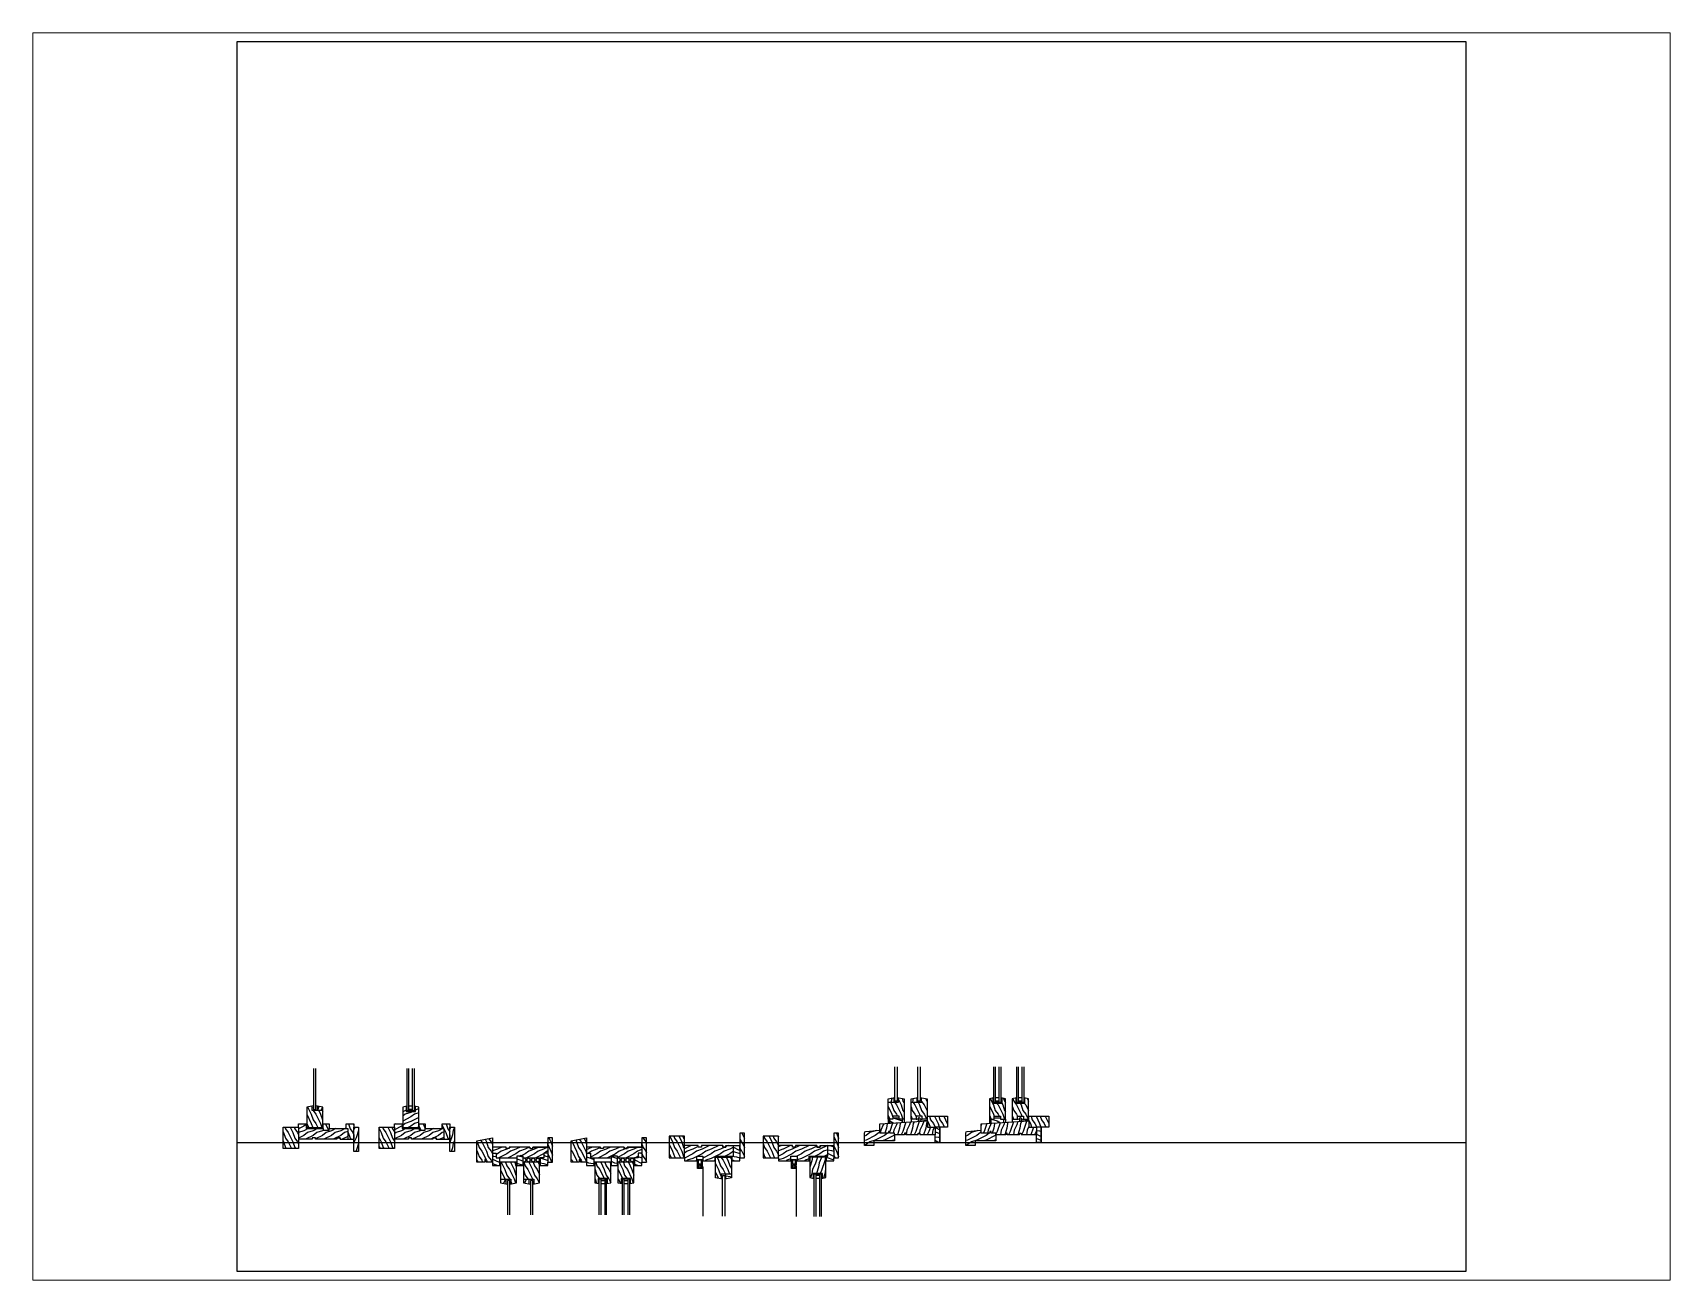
# Paper-space layout 'Layout1' of a CAD drawing. Header units: inches. Extents: x 1.05 to 9.45, y 0.8 to 7.2.
# The model-space entities are those that its viewports show. They can reach past a viewport. Long polylines and large blocks are cut down to what shows.
import ezdxf

# ---------------------------------------------------------------- set-up
doc = ezdxf.new("R2010")
doc.units = ezdxf.units.IN
doc.header["$MEASUREMENT"] = 0
doc.linetypes.add('V-DOT', pattern=[0.125, 0, -0.125])
for name, color, linetype in [('FINE', 70, 'Continuous'), ('HATCH', 170, 'Continuous'), ('MED', 32, 'Continuous')]:
    doc.layers.add(name, color=color, linetype=linetype)
pattern_1 = [(306.8699, (-5.78369, -10.1798), (-1.5000001, 2.25), [0.375, -3.375]), (296.565, (-5.5587, -9.7298), (0.750001, -0.7499994), [0.838525, -0.838525]), (288.4349, (-5.1837, -9.7298), (0.7499988, -1.5000003), [0.474342, -1.897366])]
pattern_2 = [(261.8699, (-5.35189, -9.73734), (0.53033, 2.6516505), [0.375, -3.375]), (251.565, (-4.8746, -9.57824), (1e-06, -1.0606604), [0.838526, -0.838526]), (243.4349, (-4.60943, -9.8434), (-0.530331, -1.5909896), [0.474342, -1.897366])]
pattern_3 = [(216.8699, (-12.54134, -9.7298), (2.2499999, 1.5000001), [0.375, -3.375]), (206.5651, (-12.09134, -9.9548), (-0.7499994, -0.750001), [0.838526, -0.838526]), (198.4349, (-12.09134, -10.3298), (-1.5000003, -0.7499988), [0.474342, -1.897366])]
pattern_4 = [(306.8699, (-13.59134, -10.1798), (-1.5000001, 2.2499999), [0.375, -3.375]), (296.5651, (-13.36634, -9.7298), (0.750001, -0.7499994), [0.838525, -0.838525]), (288.4349, (-12.99134, -9.7298), (0.7499988, -1.5000003), [0.474342, -1.897366])]
pattern_5 = [(351.8699, (-21.53605, -10.798), (-2.65165045, 0.53033), [0.375, -3.375]), (341.5651, (-21.69515, -10.3207), (1.0606604, 1e-06), [0.838526, -0.838526]), (333.4349, (-21.42998, -10.05553), (1.5909896, -0.5303312), [0.474342, -1.897366])]
pattern_6 = [(261.8699, (-21.11178, -9.73734), (0.53033, 2.65165045), [0.375, -3.375]), (251.5651, (-20.6345, -9.57824), (1e-06, -1.0606604), [0.838526, -0.838526]), (243.4349, (-20.36932, -9.8434), (-0.5303312, -1.5909896), [0.474342, -1.897366])]
pattern_7 = [(306.8699, (-21.54359, -10.1798), (-1.5000001, 2.2499999), [0.375, -3.375]), (296.5651, (-21.3186, -9.7298), (0.750001, -0.7499994), [0.838525, -0.838525]), (288.4349, (-20.94359, -9.7298), (0.7499988, -1.5000003), [0.474342, -1.897366])]
pattern_8 = [(306.8699, (-29.20665, -10.1798), (-1.5000001, 2.24999994), [0.375, -3.375]), (296.5651, (-28.98165, -9.7298), (0.750001, -0.7499994), [0.838525, -0.838525]), (288.4349, (-28.60665, -9.7298), (0.7499988, -1.5000003), [0.474342, -1.897366])]
pattern_9 = [(351.8699, (-29.19912, -10.798), (-2.65165045, 0.53033), [0.375, -3.375]), (341.5651, (-29.3582, -10.3207), (1.0606604, 1e-06), [0.838526, -0.838526]), (333.4349, (-29.09305, -10.05553), (1.5909896, -0.5303312), [0.474342, -1.897366])]
pattern_10 = [(306.8699, (-37.1589, -10.1798), (-1.5000001, 2.24999994), [0.375, -3.375]), (296.5651, (-36.9339, -9.7298), (0.750001, -0.7499994), [0.838525, -0.838525]), (288.4349, (-36.5589, -9.7298), (0.7499988, -1.5000003), [0.474342, -1.897366])]
pattern_11 = [(351.8699, (-37.15136, -10.798), (-2.65165045, 0.53033), [0.375, -3.375]), (341.5651, (-37.31046, -10.3207), (1.0606604, 1.1e-06), [0.838526, -0.838526]), (333.4349, (-37.0453, -10.05553), (1.5909896, -0.5303312), [0.474342, -1.897366])]
pattern_12 = [(306.8699, (-44.82197, -10.1798), (-1.5000001, 2.24999994), [0.375, -3.375]), (296.5651, (-44.59697, -9.7298), (0.750001, -0.7499994), [0.838525, -0.838525]), (288.4349, (-44.22197, -9.7298), (0.7499988, -1.5000003), [0.474342, -1.897366])]
pattern_13 = [(261.8699, (-52.63158, -9.73734), (0.53032998, 2.65165045), [0.375, -3.375]), (251.5651, (-52.15428, -9.57824), (1.1e-06, -1.0606604), [0.8385255, -0.8385255]), (243.4349, (-51.88912, -9.8434), (-0.5303312, -1.5909896), [0.474342, -1.8973665])]
pattern_14 = [(306.8699, (-53.06338, -10.1798), (-1.5000001, 2.24999994), [0.375, -3.375]), (296.5651, (-52.83838, -9.7298), (0.750001, -0.7499994), [0.8385255, -0.8385255]), (288.4349, (-52.46338, -9.7298), (0.7499988, -1.5000003), [0.474342, -1.8973665])]
pattern_15 = [(351.8699, (-53.05584, -10.798), (-2.65165045, 0.53032998), [0.375, -3.375]), (341.5651, (-53.21494, -10.3207), (1.0606604, 1.1e-06), [0.8385255, -0.8385255]), (333.4349, (-52.94978, -10.05553), (1.5909896, -0.5303312), [0.474342, -1.8973665])]
pattern_16 = [(306.8699, (-61.3048, -10.1798), (-1.5000001, 2.24999994), [0.375, -3.375]), (296.5651, (-61.0798, -9.7298), (0.750001, -0.7499994), [0.8385255, -0.8385255]), (288.4349, (-60.7048, -9.7298), (0.7499988, -1.5000003), [0.474342, -1.8973665])]
pattern_17 = [(351.8699, (-61.29726, -10.798), (-2.65165045, 0.53032998), [0.375, -3.375]), (341.5651, (-61.45635, -10.3207), (1.0606604, 1.1e-06), [0.8385255, -0.8385255]), (333.4349, (-61.1912, -10.05553), (1.5909896, -0.5303312), [0.474342, -1.8973665])]

# ---------------------------------------------------------------- blocks, each defined once
blk = doc.blocks.new('AecDtl_8613F1')
at = {"layer": 'HATCH'}
h = blk.add_hatch(dxfattribs=at)
h.set_pattern_fill('WOOD_1', color=256, scale=0.75, angle=90, style=0)
h.set_pattern_definition(pattern_1)
h.paths.add_polyline_path([(1.97, 2.59), (1.5, 2.59), (1.12, 2.59), (1.12, 2.96), (0.66, 2.87), (0.66, 2.59), (0.66, 1.5), (0.66, 1.21), (1.97, 1.21), (1.97, 1.5)])
h = blk.add_hatch(dxfattribs=at)
h.set_pattern_fill('WOOD_1', color=256, scale=0.75, angle=45, style=0)
h.set_pattern_definition(pattern_2)
h.paths.add_polyline_path([(1.97, 2.87), (1.5, 2.96), (1.5, 2.59), (1.97, 2.59)])
h = blk.add_hatch(dxfattribs=at)
h.set_pattern_fill('WOOD_1', color=256, scale=0.75, style=0)
h.set_pattern_definition([(216.8699, (-4.73369, -9.7298), (2.25, 1.5000001), [0.375, -3.375]), (206.565, (-4.2837, -9.9548), (-0.749999, -0.750001), [0.838526, -0.838526]), (198.4349, (-4.2837, -10.3298), (-1.5000003, -0.7499988), [0.474342, -1.897366])])
h.paths.add_polyline_path([(4, 1.12), (3.88, 1.12), (2.5, 1.12), (2.5, 1), (2, 1), (2, 1.12), (0.62, 1.12), (0.62, 1.5), (0, 1.5), (0, 1.25), (0, 0.25), (1.12, 0.25), (1.12, 0.38), (1.38, 0.38), (1.38, 0.25), (3.12, 0.25), (3.12, 0.38), (3.38, 0.38), (3.38, 0.25), (4, 0.25)])
h = blk.add_hatch(dxfattribs=at)
h.set_pattern_fill('WOOD_1', color=256, scale=0.75, angle=90, style=0)
h.set_pattern_definition(pattern_1)
h.paths.add_polyline_path([(2.5, 1.5), (2, 1.5), (2, 1.12), (2, 1), (2.5, 1), (2.5, 1.12)])
h = blk.add_hatch(dxfattribs=at)
h.set_pattern_fill('WOOD_1', color=256, scale=0.75, angle=90, style=0)
h.set_pattern_definition(pattern_1)
h.paths.add_polyline_path([(4.5, 1.25), (4.5, 1.5), (3.88, 1.5), (3.88, 1.12), (4, 1.12), (4, 0.25), (4.5, 0.25)])
h = blk.add_hatch(dxfattribs=at)
h.set_pattern_fill('WOOD_1', color=256, scale=0.75, angle=90, style=0)
h.set_pattern_definition(pattern_1)
h.paths.add_polyline_path([(0, -0.5), (-1.25, -0.5), (-1.25, 1.25), (0, 1.25)])
h = blk.add_hatch(dxfattribs=at)
h.set_pattern_fill('WOOD_1', color=256, scale=0.75, angle=45, style=0)
h.set_pattern_definition(pattern_2)
h.paths.add_polyline_path([(4.88, -0.75), (4.5, -0.75), (4.5, 1.25), (4.88, 1.25)])
at = {"layer": 'FINE'}
blk.add_line((1.97, 2.59), (1.5, 2.59), dxfattribs=at)
for points in [[(1.5, 2.96), (1.5, 2.59), (1.12, 2.59), (1.12, 2.96)], [(0.66, 1.5), (0.66, 1.21), (1.97, 1.21), (1.97, 1.5)], [(1.38, 0.25), (1.38, 0.38), (1.12, 0.38), (1.12, 0.25)], [(2, 1.12), (2, 1), (2.5, 1), (2.5, 1.12)], [(3.88, 1.12), (4, 1.12), (4, 0.25)]]:
    blk.add_lwpolyline(points, dxfattribs=at)
blk.add_lwpolyline([(3.38, 0.38), (3.12, 0.38), (3.12, 0.25), (3.12, 0.38), (3.38, 0.38), (3.38, 0.25)], close=True, dxfattribs=at)
at = {"layer": 'MED'}
for p, q in [((3.12, 0.25), (1.38, 0.25)), ((3.38, 0.25), (4.5, 0.25)), ((4.5, 0.62), (4.5, 0.25)), ((4.5, 0.25), (4.5, 0.25))]:
    blk.add_line(p, q, dxfattribs=at)
for points in [[(1.22, 6), (1.22, 2.68), (1.41, 2.68), (1.41, 6)], [(1.22, 2.98), (0.66, 2.87), (0.66, 2.59), (0.66, 1.5)], [(1.97, 1.5), (1.97, 2.59), (1.97, 2.87), (1.41, 2.98)], [(0, 1.25), (0, 1.5), (0.62, 1.5), (0.62, 1.12), (2, 1.12), (2, 1.5), (2.5, 1.5), (2.5, 1.12), (3.88, 1.12)], [(3.88, 1.12), (3.88, 1.5), (4.5, 1.5), (4.5, 1.25)], [(1.12, 0.25), (0, 0.25)]]:
    blk.add_lwpolyline(points, dxfattribs=at)
for points in [[(0, -0.5), (-1.25, -0.5), (-1.25, 1.25), (0, 1.25)], [(4.88, -0.75), (4.5, -0.75), (4.5, 1.25), (4.88, 1.25)]]:
    blk.add_lwpolyline(points, close=True, dxfattribs=at)
blk = doc.blocks.new('AecDtl_8613F2')
at = {"layer": 'HATCH'}
h = blk.add_hatch(dxfattribs=at)
h.set_pattern_fill('WOOD_1', color=256, scale=0.75, style=0)
h.set_pattern_definition(pattern_3)
h.paths.add_polyline_path([(1.97, 2.59), (1.97, 2.87), (1.69, 2.92), (1.69, 2.52), (0.94, 2.52), (0.94, 2.92), (0.66, 2.87), (0.66, 2.59), (0.66, 1.5), (0.66, 1.21), (1.97, 1.21), (1.97, 1.5)])
h = blk.add_hatch(dxfattribs=at)
h.set_pattern_fill('WOOD_1', color=256, scale=0.75, style=0)
h.set_pattern_definition(pattern_3)
h.paths.add_polyline_path([(4, 1.12), (3.87, 1.12), (2.5, 1.12), (2.5, 1), (2, 1), (2, 1.12), (0.62, 1.12), (0.62, 1.5), (0, 1.5), (0, 1.25), (0, 0.25), (1.12, 0.25), (1.12, 0.38), (1.38, 0.38), (1.38, 0.25), (3.12, 0.25), (3.12, 0.38), (3.37, 0.38), (3.37, 0.25), (4, 0.25)])
h = blk.add_hatch(dxfattribs=at)
h.set_pattern_fill('WOOD_1', color=256, scale=0.75, angle=90, style=0)
h.set_pattern_definition(pattern_4)
h.paths.add_polyline_path([(2.5, 1.5), (2, 1.5), (2, 1.12), (2, 1), (2.5, 1), (2.5, 1.12)])
h = blk.add_hatch(dxfattribs=at)
h.set_pattern_fill('WOOD_1', color=256, scale=0.75, angle=90, style=0)
h.set_pattern_definition(pattern_4)
h.paths.add_polyline_path([(4.5, 1.25), (4.5, 1.5), (3.87, 1.5), (3.87, 1.12), (4, 1.12), (4, 0.25), (4.5, 0.25)])
h = blk.add_hatch(dxfattribs=at)
h.set_pattern_fill('WOOD_1', color=256, scale=0.75, angle=90, style=0)
h.set_pattern_definition(pattern_4)
h.paths.add_polyline_path([(0, -0.5), (-1.25, -0.5), (-1.25, 1.25), (0, 1.25)])
h = blk.add_hatch(dxfattribs=at)
h.set_pattern_fill('WOOD_1', color=256, scale=0.75, angle=45, style=0)
h.set_pattern_definition([(261.8699, (-13.15954, -9.73734), (0.53033, 2.6516505), [0.375, -3.375]), (251.5651, (-12.68225, -9.57824), (1e-06, -1.0606604), [0.838526, -0.838526]), (243.4349, (-12.41708, -9.8434), (-0.5303312, -1.5909896), [0.474342, -1.897366])])
h.paths.add_polyline_path([(4.87, -0.75), (4.5, -0.75), (4.5, 1.25), (4.87, 1.25)])
at = {"layer": 'FINE', "linetype": 'Continuous'}
for p, q in [((1.16, 2.59), (1.16, 6)), ((1.47, 2.59), (1.47, 6)), ((1.16, 2.96), (1.47, 2.96)), ((1.16, 2.71), (1.47, 2.71))]:
    blk.add_line(p, q, dxfattribs=at)
blk.add_lwpolyline([(0.94, 2.92), (0.94, 2.52), (1.69, 2.52), (1.69, 2.92)], dxfattribs=at)
at = {"layer": 'FINE'}
for points in [[(0.66, 1.5), (0.66, 1.21), (1.97, 1.21), (1.97, 1.5)], [(1.38, 0.25), (1.38, 0.38), (1.12, 0.38), (1.12, 0.25)], [(2, 1.12), (2, 1), (2.5, 1), (2.5, 1.12)], [(3.87, 1.12), (4, 1.12), (4, 0.25)]]:
    blk.add_lwpolyline(points, dxfattribs=at)
blk.add_lwpolyline([(3.37, 0.38), (3.12, 0.38), (3.12, 0.25), (3.12, 0.38), (3.37, 0.38), (3.37, 0.25)], close=True, dxfattribs=at)
at = {"layer": 'MED'}
for p, q in [((0.66, 1.21), (0.66, 1.21)), ((3.12, 0.25), (1.38, 0.25)), ((3.37, 0.25), (4.5, 0.25)), ((4.5, 0.62), (4.5, 0.25)), ((4.5, 0.25), (4.5, 0.25))]:
    blk.add_line(p, q, dxfattribs=at)
at = {"layer": 'MED', "linetype": 'Continuous'}
blk.add_lwpolyline([(1, 6), (1, 2.59), (1.62, 2.59), (1.62, 6)], dxfattribs=at)
at = {"layer": 'MED'}
for points in [[(1, 2.94), (0.66, 2.87), (0.66, 2.59), (0.66, 1.5)], [(1.97, 1.5), (1.97, 2.59), (1.97, 2.87), (1.62, 2.94)], [(0, 1.25), (0, 1.5), (0.62, 1.5), (0.62, 1.12), (2, 1.12), (2, 1.5), (2.5, 1.5), (2.5, 1.12), (3.87, 1.12), (3.87, 1.5), (4.5, 1.5), (4.5, 1.25)], [(1.12, 0.25), (0, 0.25)]]:
    blk.add_lwpolyline(points, dxfattribs=at)
for points in [[(0, -0.5), (-1.25, -0.5), (-1.25, 1.25), (0, 1.25)], [(4.87, -0.75), (4.5, -0.75), (4.5, 1.25), (4.87, 1.25)]]:
    blk.add_lwpolyline(points, close=True, dxfattribs=at)
blk = doc.blocks.new('AecDtl_8613H1')
at = {"layer": 'HATCH'}
h = blk.add_hatch(dxfattribs=at)
h.set_pattern_fill('WOOD_1', color=256, scale=0.75, angle=90, style=0)
h.set_pattern_definition(pattern_7)
edge = h.paths.add_edge_path()
edge.add_line((-0.62, -1.62), (-1.25, -1.62))
edge.add_line((-1.25, -1.62), (-1.25, 0.12))
edge.add_line((-1.25, 0.12), (0, 0.38))
edge.add_line((0, 0.38), (0, -1.62))
edge.add_line((0, -1.62), (-0.5, -1.62))
edge.add_line((-0.5, -1.62), (-0.5, -1.44))
edge.add_arc((-0.56, -1.44), 0.0625, 0, 180)
edge.add_line((-0.62, -1.44), (-0.62, -1.62))
h = blk.add_hatch(dxfattribs=at)
h.set_pattern_fill('WOOD_1', color=256, scale=0.75, angle=90, style=0)
h.set_pattern_definition(pattern_7)
h.paths.add_polyline_path([(4.88, 0.38), (4.5, 0.38), (4.5, -1.62), (4.88, -1.62)])
h = blk.add_hatch(dxfattribs=at)
h.set_pattern_fill('WOOD_1', color=256, scale=0.75, style=0)
h.set_pattern_definition([(216.8699, (-20.49359, -9.7298), (2.2499999, 1.5000001), [0.375, -3.375]), (206.5651, (-20.0436, -9.9548), (-0.7499994, -0.750001), [0.838526, -0.838526]), (198.4349, (-20.04359, -10.3298), (-1.5000003, -0.7499988), [0.474342, -1.897366])])
h.paths.add_polyline_path([(4.5, -0.38), (3.3, -0.38), (3.3, -0.5), (3.05, -0.5), (3.05, -0.38), (1.38, -0.38), (1.38, -0.5), (1.12, -0.5), (1.12, -0.38), (0, -0.38), (0, -0.88), (0.31, -0.88), (0.31, -1.25), (0.62, -1.25), (2, -1.25), (2, -1.12), (2.5, -1.12), (2.5, -1.25), (3.88, -1.25), (4.19, -1.25), (4.19, -0.88), (4.5, -0.88)])
h = blk.add_hatch(dxfattribs=at)
h.set_pattern_fill('WOOD_1', color=256, scale=0.75, angle=135, style=0)
h.set_pattern_definition(pattern_5)
h.paths.add_polyline_path([(0.62, -1.25), (0.31, -1.25), (0.31, -0.88), (0, -0.88), (0, -1.62), (0, -1.88), (0.62, -1.88)])
h = blk.add_hatch(dxfattribs=at)
h.set_pattern_fill('WOOD_1', color=256, scale=0.75, angle=135, style=0)
h.set_pattern_definition(pattern_5)
h.paths.add_polyline_path([(2.5, -1.25), (2.5, -1.12), (2, -1.12), (2, -1.25), (2, -1.88), (2.5, -1.88)])
h = blk.add_hatch(dxfattribs=at)
h.set_pattern_fill('WOOD_1', color=256, scale=0.75, angle=135, style=0)
h.set_pattern_definition(pattern_5)
h.paths.add_polyline_path([(4.5, -0.88), (4.19, -0.88), (4.19, -1.25), (3.88, -1.25), (3.88, -1.88), (4.5, -1.88), (4.5, -1.62)])
h = blk.add_hatch(dxfattribs=at)
h.set_pattern_fill('WOOD_1', color=256, scale=0.75, angle=90, style=0)
h.set_pattern_definition(pattern_7)
h.paths.add_polyline_path([(1.97, -1.88), (1.97, -1.62), (0.66, -1.62), (0.66, -1.88), (0.66, -3), (1.12, -3), (1.5, -3), (1.5, -3.38), (1.97, -3.28), (1.97, -3)])
h = blk.add_hatch(dxfattribs=at)
h.set_pattern_fill('WOOD_1', color=256, scale=0.75, angle=90, style=0)
h.set_pattern_definition(pattern_7)
h.paths.add_polyline_path([(3.84, -1.88), (3.84, -1.62), (2.53, -1.62), (2.53, -1.88), (2.53, -3), (3, -3), (3.38, -3), (3.38, -3.38), (3.84, -3.28), (3.84, -3)])
h = blk.add_hatch(dxfattribs=at)
h.set_pattern_fill('WOOD_1', color=256, scale=0.75, angle=45, style=0)
h.set_pattern_definition(pattern_6)
h.paths.add_polyline_path([(1.12, -3), (0.66, -3), (0.66, -3.28), (1.12, -3.38)])
h = blk.add_hatch(dxfattribs=at)
h.set_pattern_fill('WOOD_1', color=256, scale=0.75, angle=45, style=0)
h.set_pattern_definition(pattern_6)
h.paths.add_polyline_path([(3, -3), (2.53, -3), (2.53, -3.28), (3, -3.38)])
at = {"layer": 'FINE'}
for p, q in [((2, -1.12), (2, -1.25)), ((2.5, -1.12), (2, -1.12)), ((2.33, -1.06), (2.22, -1.12)), ((2.5, -1.25), (2.5, -1.12)), ((2.58, -1.25), (2.95, -1.62)), ((2.95, -1.25), (2.58, -1.62)), ((2.95, -1.25), (3.32, -1.62)), ((3.32, -1.25), (2.95, -1.62)), ((3.33, -1.25), (3.7, -1.62)), ((3.7, -1.25), (3.33, -1.62)), ((3.38, -0.46), (3.43, -0.38)), ((3.7, -1.25), (3.88, -1.42)), ((3.88, -1.45), (3.7, -1.62)), ((0.66, -3), (1.12, -3)), ((2.53, -3), (3, -3))]:
    blk.add_line(p, q, dxfattribs=at)
for points in [[(0, -0.88), (0.31, -0.88), (0.31, -1.25), (0.62, -1.25)], [(1.38, -0.38), (1.38, -0.5), (1.12, -0.5), (1.12, -0.38)], [(3.05, -0.38), (3.05, -0.5), (3.3, -0.5), (3.3, -0.38)], [(4.5, -0.88), (4.19, -0.88), (4.19, -1.25), (3.88, -1.25)], [(0.66, -1.62), (0.66, -1.88)], [(1.97, -1.88), (1.97, -1.62)], [(2.53, -1.62), (2.53, -1.88)], [(3.84, -1.88), (3.84, -1.62)], [(1.12, -3.38), (1.12, -3), (1.5, -3), (1.5, -3.38)], [(3, -3.38), (3, -3), (3.38, -3), (3.38, -3.38)]]:
    blk.add_lwpolyline(points, dxfattribs=at)
blk.add_lwpolyline([(-0.5, -1.62), (-0.5, -1.44, 1), (-0.62, -1.44), (-0.62, -1.62)], format="xyb", dxfattribs=at)
at = {"layer": 'MED'}
for p, q in [((0, 0), (0, 0)), ((4.5, -0.38), (4.5, 0)), ((4.5, 0), (4.5, 0)), ((1.12, -0.38), (0, -0.38)), ((3.05, -0.38), (1.38, -0.38)), ((4.5, -0.38), (3.3, -0.38)), ((3.3, -0.38), (4.5, -0.38)), ((1.97, -1.62), (1.97, -1.62)), ((3.84, -1.62), (3.84, -1.62))]:
    blk.add_line(p, q, dxfattribs=at)
for points in [[(-0.62, -1.62), (-1.25, -1.62), (-1.25, 0.12), (0, 0.38), (0, -1.62), (-0.5, -1.62)], [(0, -1.62), (0, -1.88), (0.62, -1.88), (0.62, -1.25), (2, -1.25), (2, -1.88), (2.5, -1.88), (2.5, -1.25), (3.88, -1.25), (3.88, -1.88), (4.5, -1.88), (4.5, -1.62)], [(1.97, -1.62), (0.66, -1.62)], [(0.66, -1.88), (0.66, -3), (0.66, -3.28), (1.22, -3.39)], [(1.41, -3.39), (1.97, -3.28), (1.97, -3), (1.97, -1.88)], [(3.84, -1.62), (2.53, -1.62)], [(2.53, -1.88), (2.53, -3), (2.53, -3.28), (3.09, -3.39)], [(3.28, -3.39), (3.84, -3.28), (3.84, -3), (3.84, -1.88)], [(1.41, -5.88), (1.41, -3.09), (1.22, -3.09), (1.22, -5.88)], [(3.28, -5.88), (3.28, -3.09), (3.09, -3.09), (3.09, -5.88)]]:
    blk.add_lwpolyline(points, dxfattribs=at)
blk.add_lwpolyline([(4.88, 0.38), (4.5, 0.38), (4.5, -1.62), (4.88, -1.62)], close=True, dxfattribs=at)
blk = doc.blocks.new('AecDtl_8613H2')
at = {"layer": 'HATCH'}
h = blk.add_hatch(dxfattribs=at)
h.set_pattern_fill('WOOD_1', color=256, scale=0.75, angle=90, style=0)
h.set_pattern_definition(pattern_8)
edge = h.paths.add_edge_path()
edge.add_line((-0.62, -1.62), (-1.25, -1.62))
edge.add_line((-1.25, -1.62), (-1.25, 0.12))
edge.add_line((-1.25, 0.12), (0, 0.38))
edge.add_line((0, 0.38), (0, -1.62))
edge.add_line((0, -1.62), (-0.5, -1.62))
edge.add_line((-0.5, -1.62), (-0.5, -1.44))
edge.add_arc((-0.56, -1.44), 0.0625, 0, 180)
edge.add_line((-0.62, -1.44), (-0.62, -1.62))
h = blk.add_hatch(dxfattribs=at)
h.set_pattern_fill('WOOD_1', color=256, scale=0.75, angle=90, style=0)
h.set_pattern_definition(pattern_8)
h.paths.add_polyline_path([(4.88, 0.38), (4.5, 0.38), (4.5, -1.62), (4.88, -1.62)])
h = blk.add_hatch(dxfattribs=at)
h.set_pattern_fill('WOOD_1', color=256, scale=0.75, style=0)
h.set_pattern_definition([(216.8699, (-28.15665, -9.7298), (2.24999994, 1.5000001), [0.375, -3.375]), (206.5651, (-27.70665, -9.9548), (-0.7499994, -0.750001), [0.838526, -0.838526]), (198.4349, (-27.70665, -10.3298), (-1.5000003, -0.7499988), [0.474342, -1.897366])])
h.paths.add_polyline_path([(4.5, -0.38), (3.3, -0.38), (3.3, -0.5), (3.05, -0.5), (3.05, -0.38), (1.38, -0.38), (1.38, -0.5), (1.12, -0.5), (1.12, -0.38), (0, -0.38), (0, -0.88), (0.31, -0.88), (0.31, -1.25), (0.62, -1.25), (2, -1.25), (2, -1.12), (2.5, -1.12), (2.5, -1.25), (3.88, -1.25), (4.19, -1.25), (4.19, -0.88), (4.5, -0.88)])
h = blk.add_hatch(dxfattribs=at)
h.set_pattern_fill('WOOD_1', color=256, scale=0.75, angle=135, style=0)
h.set_pattern_definition(pattern_9)
h.paths.add_polyline_path([(0.62, -1.25), (0.31, -1.25), (0.31, -0.88), (0, -0.88), (0, -1.62), (0, -1.88), (0.62, -1.88)])
h = blk.add_hatch(dxfattribs=at)
h.set_pattern_fill('WOOD_1', color=256, scale=0.75, angle=135, style=0)
h.set_pattern_definition(pattern_9)
h.paths.add_polyline_path([(2.5, -1.25), (2.5, -1.12), (2, -1.12), (2, -1.25), (2, -1.88), (2.5, -1.88)])
h = blk.add_hatch(dxfattribs=at)
h.set_pattern_fill('WOOD_1', color=256, scale=0.75, angle=135, style=0)
h.set_pattern_definition(pattern_9)
h.paths.add_polyline_path([(4.5, -0.88), (4.19, -0.88), (4.19, -1.25), (3.88, -1.25), (3.88, -1.88), (4.5, -1.88), (4.5, -1.62)])
h = blk.add_hatch(dxfattribs=at)
h.set_pattern_fill('WOOD_1', color=256, scale=0.75, angle=90, style=0)
h.set_pattern_definition(pattern_8)
h.paths.add_polyline_path([(1.97, -1.88), (1.97, -1.62), (0.66, -1.62), (0.66, -1.88), (0.66, -3), (0.66, -3.28), (0.94, -3.34), (0.94, -2.94), (1.69, -2.94), (1.69, -3.34), (1.97, -3.28), (1.97, -3)])
h = blk.add_hatch(dxfattribs=at)
h.set_pattern_fill('WOOD_1', color=256, scale=0.75, angle=90, style=0)
h.set_pattern_definition(pattern_8)
h.paths.add_polyline_path([(3.84, -1.88), (3.84, -1.62), (2.53, -1.62), (2.53, -1.88), (2.53, -3), (2.53, -3.28), (2.81, -3.34), (2.81, -2.94), (3.56, -2.94), (3.56, -3.34), (3.84, -3.28), (3.84, -3)])
at = {"layer": 'FINE'}
for p, q in [((2, -1.12), (2, -1.25)), ((2.5, -1.12), (2, -1.12)), ((2.33, -1.06), (2.25, -1.12)), ((2.5, -1.25), (2.5, -1.12)), ((2.58, -1.25), (2.95, -1.62)), ((2.95, -1.25), (2.58, -1.62)), ((2.95, -1.25), (3.32, -1.62)), ((3.32, -1.25), (2.95, -1.62)), ((3.33, -1.25), (3.7, -1.62)), ((3.7, -1.25), (3.33, -1.62)), ((3.38, -0.46), (3.43, -0.38)), ((3.7, -1.25), (3.88, -1.42)), ((3.88, -1.45), (3.7, -1.62))]:
    blk.add_line(p, q, dxfattribs=at)
at = {"layer": 'FINE', "linetype": 'Continuous'}
for p, q in [((1.16, -3), (1.16, -5.88)), ((1.47, -3.12), (1.16, -3.12)), ((1.47, -3.38), (1.16, -3.38)), ((1.47, -3), (1.47, -5.88)), ((3.03, -3), (3.03, -5.88)), ((3.34, -3.12), (3.03, -3.12)), ((3.34, -3.38), (3.03, -3.38)), ((3.34, -3), (3.34, -5.88))]:
    blk.add_line(p, q, dxfattribs=at)
at = {"layer": 'FINE'}
for points in [[(0, -0.88), (0.31, -0.88), (0.31, -1.25), (0.62, -1.25)], [(1.38, -0.38), (1.38, -0.5), (1.12, -0.5), (1.12, -0.38)], [(4.5, -0.88), (4.19, -0.88), (4.19, -1.25), (3.88, -1.25)], [(0.66, -1.62), (0.66, -1.88)], [(1.97, -1.88), (1.97, -1.62)], [(2.53, -1.62), (2.53, -1.88)], [(3.84, -1.88), (3.84, -1.62)]]:
    blk.add_lwpolyline(points, dxfattribs=at)
blk.add_lwpolyline([(3.3, -0.5), (3.05, -0.5), (3.05, -0.38), (3.05, -0.5), (3.3, -0.5), (3.3, -0.38)], close=True, dxfattribs=at)
blk.add_lwpolyline([(-0.5, -1.62), (-0.5, -1.44, 1), (-0.62, -1.44), (-0.62, -1.62)], format="xyb", dxfattribs=at)
at = {"layer": 'FINE', "linetype": 'Continuous'}
for points in [[(1.69, -3.34), (1.69, -2.94), (0.94, -2.94), (0.94, -3.34)], [(3.56, -3.34), (3.56, -2.94), (2.81, -2.94), (2.81, -3.34)]]:
    blk.add_lwpolyline(points, dxfattribs=at)
at = {"layer": 'MED'}
for p, q in [((0, 0), (0, 0)), ((4.5, -0.38), (4.5, 0)), ((4.5, 0), (4.5, 0)), ((1.12, -0.38), (0, -0.38)), ((3.05, -0.38), (1.38, -0.38)), ((4.5, -0.38), (3.3, -0.38)), ((3.3, -0.38), (4.5, -0.38)), ((1.97, -1.62), (1.97, -1.62)), ((3.84, -1.62), (3.84, -1.62))]:
    blk.add_line(p, q, dxfattribs=at)
for points in [[(-0.62, -1.62), (-1.25, -1.62), (-1.25, 0.12), (0, 0.38), (0, -1.62), (-0.5, -1.62)], [(0, -1.62), (0, -1.88), (0.62, -1.88), (0.62, -1.25), (2, -1.25), (2, -1.88), (2.5, -1.88), (2.5, -1.25), (3.88, -1.25), (3.88, -1.88), (4.5, -1.88), (4.5, -1.62)], [(1.97, -1.62), (0.66, -1.62)], [(0.66, -1.88), (0.66, -3), (0.66, -3.28), (1, -3.35)], [(1.62, -3.35), (1.97, -3.28), (1.97, -3), (1.97, -1.88)], [(3.84, -1.62), (2.53, -1.62)], [(2.53, -1.88), (2.53, -3), (2.53, -3.28), (2.88, -3.35)], [(3.5, -3.35), (3.84, -3.28), (3.84, -3), (3.84, -1.88)]]:
    blk.add_lwpolyline(points, dxfattribs=at)
blk.add_lwpolyline([(4.88, 0.38), (4.5, 0.38), (4.5, -1.62), (4.88, -1.62)], close=True, dxfattribs=at)
at = {"layer": 'MED', "linetype": 'Continuous'}
for points in [[(1.62, -5.88), (1.62, -3), (1, -3), (1, -5.88)], [(3.5, -5.88), (3.5, -3), (2.88, -3), (2.88, -5.88)]]:
    blk.add_lwpolyline(points, dxfattribs=at)
blk = doc.blocks.new('AecDtl_8613J1')
at = {"layer": 'HATCH'}
h = blk.add_hatch(dxfattribs=at)
h.set_pattern_fill('WOOD_1', color=256, scale=0.75, angle=90, style=0)
h.set_pattern_definition(pattern_10)
h.paths.add_polyline_path([(0, 0.5), (-1.25, 0.5), (-1.25, -1.25), (0, -1.25)])
h = blk.add_hatch(dxfattribs=at)
h.set_pattern_fill('WOOD_1', color=256, scale=0.75, angle=90, style=0)
h.set_pattern_definition(pattern_10)
h.paths.add_polyline_path([(4.88, 0.75), (4.5, 0.75), (4.5, -1.25), (4.88, -1.25)])
h = blk.add_hatch(dxfattribs=at)
h.set_pattern_fill('WOOD_1', color=256, scale=0.75, style=0)
h.set_pattern_definition([(216.8699, (-36.1089, -9.7298), (2.24999994, 1.5000001), [0.375, -3.375]), (206.5651, (-35.6589, -9.9548), (-0.7499994, -0.750001), [0.838526, -0.838526]), (198.4349, (-35.6589, -10.3298), (-1.5000003, -0.7499988), [0.474342, -1.897366])])
h.paths.add_polyline_path([(4, -0.25), (3.37, -0.25), (3.37, -0.38), (3.12, -0.38), (3.12, -0.25), (1.38, -0.25), (1.38, -0.38), (1.12, -0.38), (1.12, -0.25), (0, -0.25), (0, -1.25), (0, -1.5), (1, -1.5), (1, -1.12), (1.5, -1.12), (1.5, -1.5), (2.5, -1.5), (2.5, -1.12), (3.87, -1.12), (4, -1.12)])
h = blk.add_hatch(dxfattribs=at)
h.set_pattern_fill('WOOD_1', color=256, scale=0.75, angle=90, style=0)
h.set_pattern_definition(pattern_10)
h.paths.add_polyline_path([(3.84, -1.5), (3.84, -1.21), (2.53, -1.21), (2.53, -1.49), (2.53, -2.59), (2.53, -2.87), (3, -2.96), (3, -2.59), (3.37, -2.59), (3.84, -2.59)])
h = blk.add_hatch(dxfattribs=at)
h.set_pattern_fill('WOOD_1', color=256, scale=0.75, angle=135, style=0)
h.set_pattern_definition(pattern_11)
h.paths.add_polyline_path([(4.5, -0.25), (4, -0.25), (4, -1.12), (3.87, -1.12), (3.87, -1.5), (4.5, -1.5), (4.5, -1.19)])
h = blk.add_hatch(dxfattribs=at)
h.set_pattern_fill('WOOD_1', color=256, scale=0.75, angle=135, style=0)
h.set_pattern_definition(pattern_11)
h.paths.add_polyline_path([(3.84, -2.59), (3.37, -2.59), (3.37, -2.96), (3.84, -2.87)])
at = {"layer": 'FINE'}
blk.add_line((3.84, -2.59), (3.37, -2.59), dxfattribs=at)
for points in [[(1.38, -0.25), (1.38, -0.38), (1.12, -0.38), (1.12, -0.25)], [(2.53, -1.49), (2.53, -1.21), (3.84, -1.21), (3.84, -1.5)], [(3.87, -1.12), (4, -1.12), (4, -0.25)], [(1.44, -2), (1.44, -2.12), (1.06, -2.12), (1.06, -1.38), (1.44, -1.38), (1.44, -1.88)], [(1.12, -1.44), (1.12, -1.75), (1.38, -1.75), (1.38, -1.44), (1.12, -1.44)], [(1.44, -1.88), (1.38, -1.88), (1.38, -1.81), (1.12, -1.81), (1.12, -2.06), (1.38, -2.06), (1.38, -2), (1.44, -2)], [(3.37, -2.96), (3.37, -2.59), (3, -2.59), (3, -2.96)]]:
    blk.add_lwpolyline(points, dxfattribs=at)
blk.add_lwpolyline([(3.37, -0.38), (3.12, -0.38), (3.12, -0.25), (3.12, -0.38), (3.37, -0.38), (3.37, -0.25)], close=True, dxfattribs=at)
at = {"layer": 'FINE', "linetype": 'V-DOT'}
blk.add_lwpolyline([(1.39, -1.94), (1.44, -1.94, -0.421746), (1.5, -2), (1.5, -6)], format="xyb", dxfattribs=at)
at = {"layer": 'MED'}
for p, q in [((3.12, -0.25), (1.38, -0.25)), ((3.37, -0.25), (4.5, -0.25)), ((4.5, -0.63), (4.5, -0.25)), ((4.5, -0.25), (4.5, -0.25))]:
    blk.add_line(p, q, dxfattribs=at)
for points in [[(0, 0.5), (-1.25, 0.5), (-1.25, -1.25), (0, -1.25)], [(4.88, 0.75), (4.5, 0.75), (4.5, -1.25), (4.88, -1.25)]]:
    blk.add_lwpolyline(points, close=True, dxfattribs=at)
for points in [[(1.12, -0.25), (0, -0.25)], [(0, -1.25), (0, -1.5), (1, -1.5), (1, -1.12), (1.5, -1.12), (1.5, -1.5), (2.5, -1.5), (2.5, -1.12), (3.87, -1.12)], [(3.87, -1.12), (3.87, -1.5), (4.5, -1.5), (4.5, -1.19)], [(3.09, -2.98), (2.53, -2.87), (2.53, -2.59), (2.53, -1.49)], [(3.84, -1.5), (3.84, -2.59), (3.84, -2.87), (3.28, -2.98)], [(3.09, -6), (3.09, -2.68), (3.28, -2.68), (3.28, -6)]]:
    blk.add_lwpolyline(points, dxfattribs=at)
blk.add_circle((1.25, -1.94), 0.0836, dxfattribs=at)
blk = doc.blocks.new('AecDtl_8613J2')
at = {"layer": 'HATCH'}
h = blk.add_hatch(dxfattribs=at)
h.set_pattern_fill('WOOD_1', color=256, scale=0.75, angle=90, style=0)
h.set_pattern_definition(pattern_12)
h.paths.add_polyline_path([(0, 0.5), (-1.25, 0.5), (-1.25, -1.25), (0, -1.25)])
h = blk.add_hatch(dxfattribs=at)
h.set_pattern_fill('WOOD_1', color=256, scale=0.75, angle=90, style=0)
h.set_pattern_definition(pattern_12)
h.paths.add_polyline_path([(4.88, 0.75), (4.5, 0.75), (4.5, -1.25), (4.88, -1.25)])
h = blk.add_hatch(dxfattribs=at)
h.set_pattern_fill('WOOD_1', color=256, scale=0.75, style=0)
h.set_pattern_definition([(216.8699, (-43.77197, -9.7298), (2.24999994, 1.5000001), [0.375, -3.375]), (206.5651, (-43.32197, -9.9548), (-0.7499994, -0.750001), [0.838526, -0.838526]), (198.4349, (-43.32197, -10.3298), (-1.5000003, -0.7499988), [0.474342, -1.897366])])
h.paths.add_polyline_path([(4, -0.25), (3.38, -0.25), (3.38, -0.38), (3.12, -0.38), (3.12, -0.25), (1.38, -0.25), (1.38, -0.38), (1.12, -0.38), (1.12, -0.25), (0, -0.25), (0, -1.25), (0, -1.5), (1, -1.5), (1, -1.12), (1.5, -1.12), (1.5, -1.5), (2.5, -1.5), (2.5, -1.12), (3.88, -1.12), (4, -1.12)])
h = blk.add_hatch(dxfattribs=at)
h.set_pattern_fill('WOOD_1', color=256, scale=0.75, angle=45, style=0)
h.set_pattern_definition([(261.8699, (-44.39016, -9.73734), (0.53032998, 2.65165045), [0.375, -3.375]), (251.5651, (-43.91287, -9.57824), (1.1e-06, -1.0606604), [0.838526, -0.838526]), (243.4349, (-43.6477, -9.8434), (-0.5303312, -1.5909896), [0.474342, -1.897366])])
h.paths.add_polyline_path([(3.84, -1.5), (3.84, -1.2), (2.53, -1.2), (2.53, -1.5), (2.53, -2.58), (2.53, -2.86), (2.81, -2.92), (2.81, -2.52), (3.56, -2.52), (3.56, -2.92), (3.84, -2.86), (3.84, -2.58)])
h = blk.add_hatch(dxfattribs=at)
h.set_pattern_fill('WOOD_1', color=256, scale=0.75, angle=135, style=0)
h.set_pattern_definition([(351.8699, (-44.81443, -10.798), (-2.65165045, 0.53032998), [0.375, -3.375]), (341.5651, (-44.97353, -10.3207), (1.0606604, 1.1e-06), [0.838526, -0.838526]), (333.4349, (-44.70836, -10.05553), (1.5909896, -0.5303312), [0.474342, -1.897366])])
h.paths.add_polyline_path([(4.5, -0.25), (4, -0.25), (4, -1.12), (3.88, -1.12), (3.88, -1.5), (4.5, -1.5), (4.5, -1.25)])
at = {"layer": 'FINE', "linetype": 'Continuous'}
for p, q in [((3.03, -2.58), (3.03, -6.02)), ((3.34, -2.58), (3.34, -6.02)), ((3.34, -2.7), (3.03, -2.7)), ((3.34, -2.95), (3.03, -2.95))]:
    blk.add_line(p, q, dxfattribs=at)
at = {"layer": 'FINE'}
for points in [[(1.38, -0.25), (1.38, -0.38), (1.12, -0.38), (1.12, -0.25)], [(3.84, -1.5), (3.84, -1.2), (2.53, -1.2), (2.53, -1.5)], [(3.88, -1.12), (4, -1.12), (4, -0.25)], [(1.44, -2), (1.44, -2.12), (1.06, -2.12), (1.06, -1.38), (1.44, -1.38), (1.44, -1.88)], [(1.12, -1.44), (1.12, -1.75), (1.38, -1.75), (1.38, -1.44), (1.12, -1.44)], [(1.44, -1.88), (1.38, -1.88), (1.38, -1.81), (1.12, -1.81), (1.12, -2.06), (1.38, -2.06), (1.38, -2), (1.44, -2)]]:
    blk.add_lwpolyline(points, dxfattribs=at)
blk.add_lwpolyline([(3.38, -0.38), (3.12, -0.38), (3.12, -0.25), (3.12, -0.38), (3.38, -0.38), (3.38, -0.25)], close=True, dxfattribs=at)
at = {"layer": 'FINE', "linetype": 'V-DOT'}
blk.add_lwpolyline([(1.33, -1.94), (1.44, -1.94), (1.44, -6.02)], dxfattribs=at)
at = {"layer": 'FINE', "linetype": 'Continuous'}
blk.add_lwpolyline([(3.56, -2.92), (3.56, -2.52), (2.81, -2.52), (2.81, -2.92)], dxfattribs=at)
at = {"layer": 'MED'}
for p, q in [((3.12, -0.25), (1.38, -0.25)), ((3.38, -0.25), (4.5, -0.25)), ((3.84, -1.2), (3.84, -1.2)), ((4.5, -0.63), (4.5, -0.25)), ((4.5, -0.25), (4.5, -0.25))]:
    blk.add_line(p, q, dxfattribs=at)
for points in [[(0, 0.5), (-1.25, 0.5), (-1.25, -1.25), (0, -1.25)], [(4.88, 0.75), (4.5, 0.75), (4.5, -1.25), (4.88, -1.25)]]:
    blk.add_lwpolyline(points, close=True, dxfattribs=at)
for points in [[(1.12, -0.25), (0, -0.25)], [(0, -1.25), (0, -1.5), (1, -1.5), (1, -1.12), (1.5, -1.12), (1.5, -1.5), (2.5, -1.5), (2.5, -1.12), (3.88, -1.12), (3.88, -1.5), (4.5, -1.5), (4.5, -1.25)], [(2.53, -1.5), (2.53, -2.58), (2.53, -2.86), (2.88, -2.93)], [(3.5, -2.93), (3.84, -2.86), (3.84, -2.58), (3.84, -1.5)]]:
    blk.add_lwpolyline(points, dxfattribs=at)
at = {"layer": 'MED', "linetype": 'Continuous'}
blk.add_lwpolyline([(3.5, -6.02), (3.5, -2.58), (2.88, -2.58), (2.88, -6.02)], dxfattribs=at)
at = {"layer": 'MED'}
blk.add_circle((1.25, -1.94), 0.0836, dxfattribs=at)
blk = doc.blocks.new('AecDtl_8613S1')
at = {"layer": 'HATCH'}
h = blk.add_hatch(dxfattribs=at)
h.set_pattern_fill('WOOD_1', color=256, scale=0.75, angle=90, style=0)
h.set_pattern_definition(pattern_14)
h.paths.add_polyline_path([(1.97, 3.27), (1.97, 3.55), (1.5, 3.64), (1.5, 3.27), (1.12, 3.27), (0.66, 3.27), (0.66, 1.89), (1.06, 1.89), (1.06, 2.14), (1.56, 2.14), (1.56, 1.89), (1.97, 1.89)])
h = blk.add_hatch(dxfattribs=at)
h.set_pattern_fill('WOOD_1', color=256, scale=0.75, angle=45, style=0)
h.set_pattern_definition(pattern_13)
h.paths.add_polyline_path([(1.12, 3.64), (0.66, 3.55), (0.66, 3.27), (1.12, 3.27)])
h = blk.add_hatch(dxfattribs=at)
h.set_pattern_fill('WOOD_1', color=256, scale=0.75, angle=90, style=0)
h.set_pattern_definition(pattern_14)
h.paths.add_polyline_path([(3.84, 3.27), (3.84, 3.55), (3.38, 3.64), (3.38, 3.27), (3, 3.27), (2.53, 3.27), (2.53, 1.89), (2.94, 1.89), (2.94, 2.14), (3.44, 2.14), (3.44, 1.89), (3.84, 1.89)])
h = blk.add_hatch(dxfattribs=at)
h.set_pattern_fill('WOOD_1', color=256, scale=0.75, angle=45, style=0)
h.set_pattern_definition(pattern_13)
h.paths.add_polyline_path([(3, 3.64), (2.53, 3.55), (2.53, 3.27), (3, 3.27)])
h = blk.add_hatch(dxfattribs=at)
h.set_pattern_fill('WOOD_1', color=256, scale=0.75, angle=45, style=0)
h.set_pattern_definition(pattern_13)
h.paths.add_polyline_path([(4.5, 1.25), (3.88, 1.25), (3.88, 1.75), (0, 1.5), (0, 1), (0, 0.75), (0.69, 0.75), (0.69, 0.88), (0.81, 0.88), (0.81, 0.75), (1.19, 0.75), (1.19, 0.62), (2, 0.62), (2, 0.75), (2.12, 0.75), (2.12, 0.62), (3.12, 0.62), (3.12, 0.75), (3.25, 0.75), (3.25, 0.62), (4.5, 0.62)])
h = blk.add_hatch(dxfattribs=at)
h.set_pattern_fill('WOOD_1', color=256, scale=0.75, angle=135, style=0)
h.set_pattern_definition(pattern_15)
h.paths.add_polyline_path([(1.81, 1.89), (1.56, 1.89), (1.56, 2), (1.06, 2), (1.06, 1.89), (0.77, 1.89), (0.77, 1.55), (1.81, 1.62)])
h = blk.add_hatch(dxfattribs=at)
h.set_pattern_fill('WOOD_1', color=256, scale=0.75, angle=90, style=0)
h.set_pattern_definition(pattern_14)
h.paths.add_polyline_path([(5.5, 2.12), (3.88, 2.12), (3.88, 1.75), (3.88, 1.25), (4.5, 1.25), (4.88, 1.25), (5.5, 1.25)])
h = blk.add_hatch(dxfattribs=at)
h.set_pattern_fill('WOOD_1', color=256, scale=0.75, style=0)
h.set_pattern_definition([(216.8699, (-52.01338, -9.7298), (2.24999994, 1.5000001), [0.375, -3.375]), (206.5651, (-51.56338, -9.9548), (-0.7499994, -0.750001), [0.838526, -0.838526]), (198.4349, (-51.56338, -10.3298), (-1.5000003, -0.7499988), [0.474342, -1.8973665])])
h.paths.add_polyline_path([(1.19, 0.62), (1.19, 0.75), (0.81, 0.75), (0.81, 0.88), (0.69, 0.88), (0.69, 0.75), (0, 0.75), (0, 1), (-1.14, 0.89, 0.385314), (-1.25, 0.76), (-1.25, -0.25), (-0.5, -0.25), (-0.5, 0.12), (1.19, 0.12)])
h = blk.add_hatch(dxfattribs=at)
h.set_pattern_fill('WOOD_1', color=256, scale=0.75, angle=135, style=0)
h.set_pattern_definition(pattern_15)
h.paths.add_polyline_path([(4.88, 1.25), (4.5, 1.25), (4.5, 0.62), (4.5, 0), (4.88, 0)])
at = {"layer": 'FINE'}
for p, q in [((0.66, 3.27), (1.12, 3.27)), ((2.53, 3.27), (3, 3.27)), ((0.66, 1.89), (0.66, 1.54)), ((1.06, 2), (1.56, 2)), ((1.97, 1.89), (1.97, 1.63)), ((2.53, 1.89), (2.53, 1.66)), ((3.25, 1.76), (3.87, 1.8)), ((0.81, 0.88), (0.69, 0.88)), ((0.69, 0.88), (0.69, 0.75)), ((0.81, 0.75), (0.81, 0.88))]:
    blk.add_line(p, q, dxfattribs=at)
for points in [[(1.12, 3.64), (1.12, 3.27), (1.5, 3.27), (1.5, 3.64)], [(3, 3.64), (3, 3.27), (3.38, 3.27), (3.38, 3.64)], [(3.88, 1.75), (3.88, 2.12)], [(2.12, 0.62), (2.12, 0.75), (2, 0.75), (2, 0.62)], [(3.12, 0.62), (3.12, 0.75), (3.25, 0.75), (3.25, 0.62)]]:
    blk.add_lwpolyline(points, dxfattribs=at)
for points in [[(2.94, 1.89, 0.082818), (3.09, 1.92, 0.221537), (3.13, 1.96)], [(3.13, 1.7), (3.13, 1.96, -0.965885), (3.25, 1.96), (3.25, 1.76)], [(3.25, 1.96, 0.221537), (3.28, 1.92, 0.082818), (3.44, 1.89, 0.082818)]]:
    blk.add_lwpolyline(points, format="xyb", dxfattribs=at)
at = {"layer": 'MED'}
for p, q in [((0.77, 1.89), (0.77, 1.55)), ((1.81, 1.89), (1.81, 1.62)), ((3.12, 0.62), (2.12, 0.62)), ((4.5, 0.62), (3.25, 0.62))]:
    blk.add_line(p, q, dxfattribs=at)
for points in [[(1.41, 6.14), (1.41, 3.36), (1.22, 3.36), (1.22, 6.14)], [(3.28, 6.14), (3.28, 3.36), (3.09, 3.36), (3.09, 6.14)], [(1.41, 3.66), (1.97, 3.55), (1.97, 3.27), (1.97, 1.89), (1.56, 1.89), (1.56, 2.14), (1.06, 2.14), (1.06, 1.89), (0.66, 1.89), (0.66, 3.27), (0.66, 3.55), (1.22, 3.66)], [(3.28, 3.66), (3.84, 3.55), (3.84, 3.27), (3.84, 1.89), (3.44, 1.89), (3.44, 2.14), (2.94, 2.14), (2.94, 1.89), (2.53, 1.89), (2.53, 3.27), (2.53, 3.55), (3.09, 3.66)], [(3.88, 2.12), (5.5, 2.12), (5.5, 1.25), (4.88, 1.25), (4.5, 1.25), (4.5, 0.62)], [(3.88, 1.75), (3.88, 1.25), (4.5, 1.25)], [(0.69, 0.75), (0, 0.75), (0, 1)], [(1.19, 0.62), (1.19, 0.75), (0.81, 0.75)], [(4.5, 0), (4.88, 0), (4.88, 1.25)], [(4.88, 1.25), (4.88, 0), (4.5, 0), (4.5, 0.62)]]:
    blk.add_lwpolyline(points, dxfattribs=at)
blk.add_lwpolyline([(2, 0.62), (1.19, 0.62), (1.19, 0.12), (-0.5, 0.12), (-0.5, -0.25), (-1.25, -0.25), (-1.25, 0.76, -0.385314), (-1.14, 0.89), (0, 1), (0, 1.5), (3.88, 1.75)], format="xyb", dxfattribs=at)
blk = doc.blocks.new('AecDtl_8613S2')
at = {"layer": 'HATCH'}
h = blk.add_hatch(dxfattribs=at)
h.set_pattern_fill('WOOD_1', color=256, scale=0.75, angle=90, style=0)
h.set_pattern_definition(pattern_16)
h.paths.add_polyline_path([(1.97, 3.27), (1.97, 3.55), (1.69, 3.6), (1.69, 3.2), (0.94, 3.2), (0.94, 3.6), (0.66, 3.55), (0.66, 3.27), (0.66, 1.89), (1.06, 1.89), (1.06, 2.14), (1.56, 2.14), (1.56, 1.89), (1.97, 1.89)])
h = blk.add_hatch(dxfattribs=at)
h.set_pattern_fill('WOOD_1', color=256, scale=0.75, angle=90, style=0)
h.set_pattern_definition(pattern_16)
h.paths.add_polyline_path([(3.84, 3.27), (3.84, 3.55), (3.56, 3.6), (3.56, 3.2), (2.81, 3.2), (2.81, 3.6), (2.53, 3.55), (2.53, 3.27), (2.53, 1.89), (2.94, 1.89), (2.94, 2.14), (3.44, 2.14), (3.44, 1.89), (3.84, 1.89)])
h = blk.add_hatch(dxfattribs=at)
h.set_pattern_fill('WOOD_1', color=256, scale=0.75, angle=45, style=0)
h.set_pattern_definition([(261.8699, (-60.87299, -9.73734), (0.53032998, 2.65165045), [0.375, -3.375]), (251.5651, (-60.3957, -9.57824), (1.1e-06, -1.0606604), [0.8385255, -0.8385255]), (243.4349, (-60.13053, -9.8434), (-0.5303312, -1.5909896), [0.474342, -1.8973665])])
h.paths.add_polyline_path([(4.5, 1.25), (3.88, 1.25), (3.88, 1.75), (0, 1.5), (0, 1), (0, 0.75), (0.69, 0.75), (0.69, 0.88), (0.81, 0.88), (0.81, 0.75), (1.19, 0.75), (1.19, 0.62), (2, 0.62), (2, 0.75), (2.12, 0.75), (2.12, 0.62), (3.12, 0.62), (3.12, 0.75), (3.25, 0.75), (3.25, 0.62), (4.5, 0.62)])
h = blk.add_hatch(dxfattribs=at)
h.set_pattern_fill('WOOD_1', color=256, scale=0.75, angle=135, style=0)
h.set_pattern_definition(pattern_17)
h.paths.add_polyline_path([(1.81, 1.89), (1.56, 1.89), (1.56, 2), (1.06, 2), (1.06, 1.89), (0.77, 1.89), (0.77, 1.55), (1.81, 1.62)])
h = blk.add_hatch(dxfattribs=at)
h.set_pattern_fill('WOOD_1', color=256, scale=0.75, angle=90, style=0)
h.set_pattern_definition(pattern_16)
h.paths.add_polyline_path([(5.5, 2.12), (3.88, 2.12), (3.88, 1.75), (3.88, 1.25), (4.5, 1.25), (4.88, 1.25), (5.5, 1.25)])
h = blk.add_hatch(dxfattribs=at)
h.set_pattern_fill('WOOD_1', color=256, scale=0.75, style=0)
h.set_pattern_definition([(216.8699, (-60.2548, -9.7298), (2.24999994, 1.5000001), [0.375, -3.375]), (206.5651, (-59.8048, -9.9548), (-0.7499994, -0.750001), [0.8385255, -0.8385255]), (198.4349, (-59.8048, -10.3298), (-1.5000003, -0.7499988), [0.474342, -1.8973665])])
h.paths.add_polyline_path([(1.19, 0.62), (1.19, 0.75), (0.81, 0.75), (0.81, 0.88), (0.69, 0.88), (0.69, 0.75), (0, 0.75), (0, 1), (-1.14, 0.89, 0.385314), (-1.25, 0.76), (-1.25, -0.25), (-0.5, -0.25), (-0.5, 0.12), (1.19, 0.12)])
h = blk.add_hatch(dxfattribs=at)
h.set_pattern_fill('WOOD_1', color=256, scale=0.75, angle=135, style=0)
h.set_pattern_definition(pattern_17)
h.paths.add_polyline_path([(4.88, 1.25), (4.5, 1.25), (4.5, 0.62), (4.5, 0), (4.88, 0)])
at = {"layer": 'FINE', "linetype": 'Continuous'}
for p, q in [((1.16, 3.27), (1.16, 6.14)), ((1.47, 3.27), (1.47, 6.14)), ((3.03, 3.27), (3.03, 6.14)), ((3.34, 3.27), (3.34, 6.14)), ((1.16, 3.64), (1.47, 3.64)), ((1.16, 3.39), (1.47, 3.39)), ((3.03, 3.64), (3.34, 3.64)), ((3.03, 3.39), (3.34, 3.39))]:
    blk.add_line(p, q, dxfattribs=at)
at = {"layer": 'FINE'}
for p, q in [((0.66, 1.89), (0.66, 1.54)), ((1.06, 2), (1.56, 2)), ((1.97, 1.89), (1.97, 1.63)), ((2.53, 1.89), (2.53, 1.66)), ((3.25, 1.76), (3.87, 1.8)), ((0.81, 0.88), (0.69, 0.88)), ((0.69, 0.88), (0.69, 0.75)), ((0.81, 0.75), (0.81, 0.88))]:
    blk.add_line(p, q, dxfattribs=at)
at = {"layer": 'FINE', "linetype": 'Continuous'}
for points in [[(0.94, 3.6), (0.94, 3.2), (1.69, 3.2), (1.69, 3.6)], [(2.81, 3.6), (2.81, 3.2), (3.56, 3.2), (3.56, 3.6)]]:
    blk.add_lwpolyline(points, dxfattribs=at)
at = {"layer": 'FINE'}
for points in [[(2.94, 1.89, 0.082818), (3.09, 1.92, 0.221537), (3.13, 1.96)], [(3.13, 1.7), (3.13, 1.96, -0.965885), (3.25, 1.96), (3.25, 1.76)], [(3.25, 1.96, 0.221537), (3.28, 1.92, 0.082818), (3.44, 1.89, 0.082818)]]:
    blk.add_lwpolyline(points, format="xyb", dxfattribs=at)
for points in [[(3.88, 1.75), (3.88, 2.12)], [(2.12, 0.62), (2.12, 0.75), (2, 0.75), (2, 0.62)], [(3.12, 0.62), (3.12, 0.75), (3.25, 0.75), (3.25, 0.62)]]:
    blk.add_lwpolyline(points, dxfattribs=at)
at = {"layer": 'MED'}
for p, q in [((0.66, 1.89), (0.66, 1.89)), ((0.77, 1.89), (0.77, 1.55)), ((1.81, 1.89), (1.81, 1.62)), ((2.53, 1.89), (2.53, 1.89)), ((3.12, 0.62), (2.12, 0.62))]:
    blk.add_line(p, q, dxfattribs=at)
at = {"layer": 'MED', "linetype": 'Continuous'}
for points in [[(1, 6.14), (1, 3.27), (1.62, 3.27), (1.62, 6.14)], [(2.88, 6.14), (2.88, 3.27), (3.5, 3.27), (3.5, 6.14)]]:
    blk.add_lwpolyline(points, dxfattribs=at)
at = {"layer": 'MED'}
for points in [[(1, 3.62), (0.66, 3.55), (0.66, 3.27), (0.66, 1.89), (1.06, 1.89), (1.06, 2.14), (1.56, 2.14), (1.56, 1.89), (1.97, 1.89), (1.97, 3.27), (1.97, 3.55), (1.62, 3.62)], [(2.88, 3.62), (2.53, 3.55), (2.53, 3.27), (2.53, 1.89), (2.94, 1.89), (2.94, 2.14), (3.44, 2.14), (3.44, 1.89), (3.84, 1.89), (3.84, 3.27), (3.84, 3.55), (3.5, 3.62)], [(3.88, 2.12), (5.5, 2.12), (5.5, 1.25), (4.88, 1.25), (4.5, 1.25), (4.5, 0.62)], [(3.88, 1.75), (3.88, 1.25), (4.5, 1.25)], [(0.69, 0.75), (0, 0.75), (0, 1)], [(1.19, 0.62), (1.19, 0.75), (0.81, 0.75)], [(4.88, 1.25), (4.88, 0), (4.5, 0), (4.5, 0.62), (3.25, 0.62)], [(4.5, 0), (4.88, 0), (4.88, 1.25)]]:
    blk.add_lwpolyline(points, dxfattribs=at)
blk.add_lwpolyline([(2, 0.62), (1.19, 0.62), (1.19, 0.12), (-0.5, 0.12), (-0.5, -0.25), (-1.25, -0.25), (-1.25, 0.76, -0.385314), (-1.14, 0.89), (0, 1), (0, 1.5), (3.88, 1.75)], format="xyb", dxfattribs=at)

msp = doc.modelspace()

# ---------------------------------------------------------------- linework, layer by layer
msp.add_line((0, 10.48), (100, 10.48))
msp.add_lwpolyline([(0, 0), (100, 0), (100, 100), (0, 100)], close=True)

# ---------------------------------------------------------------- block references
for name, p in [('AecDtl_8613F1', (5.03, 10.48)), ('AecDtl_8613F2', (12.84, 10.48)), ('AecDtl_8613S1', (52.31, 10.48)), ('AecDtl_8613S2', (60.55, 10.48)), ('AecDtl_8613H1', (20.79, 10.48)), ('AecDtl_8613H2', (28.46, 10.48)), ('AecDtl_8613J1', (36.41, 10.48)), ('AecDtl_8613J2', (44.07, 10.48))]:
    msp.add_blockref(name, p)

psp = doc.layouts.get("Layout1")

# ---------------------------------------------------------------- viewports
at = {"layer": '0'}
psp.add_viewport(center=(5.25, 4), size=(8.4, 6.4), view_center_point=(50, 50), view_height=101.466993, dxfattribs=at)

doc.saveas('drawing.dxf')
